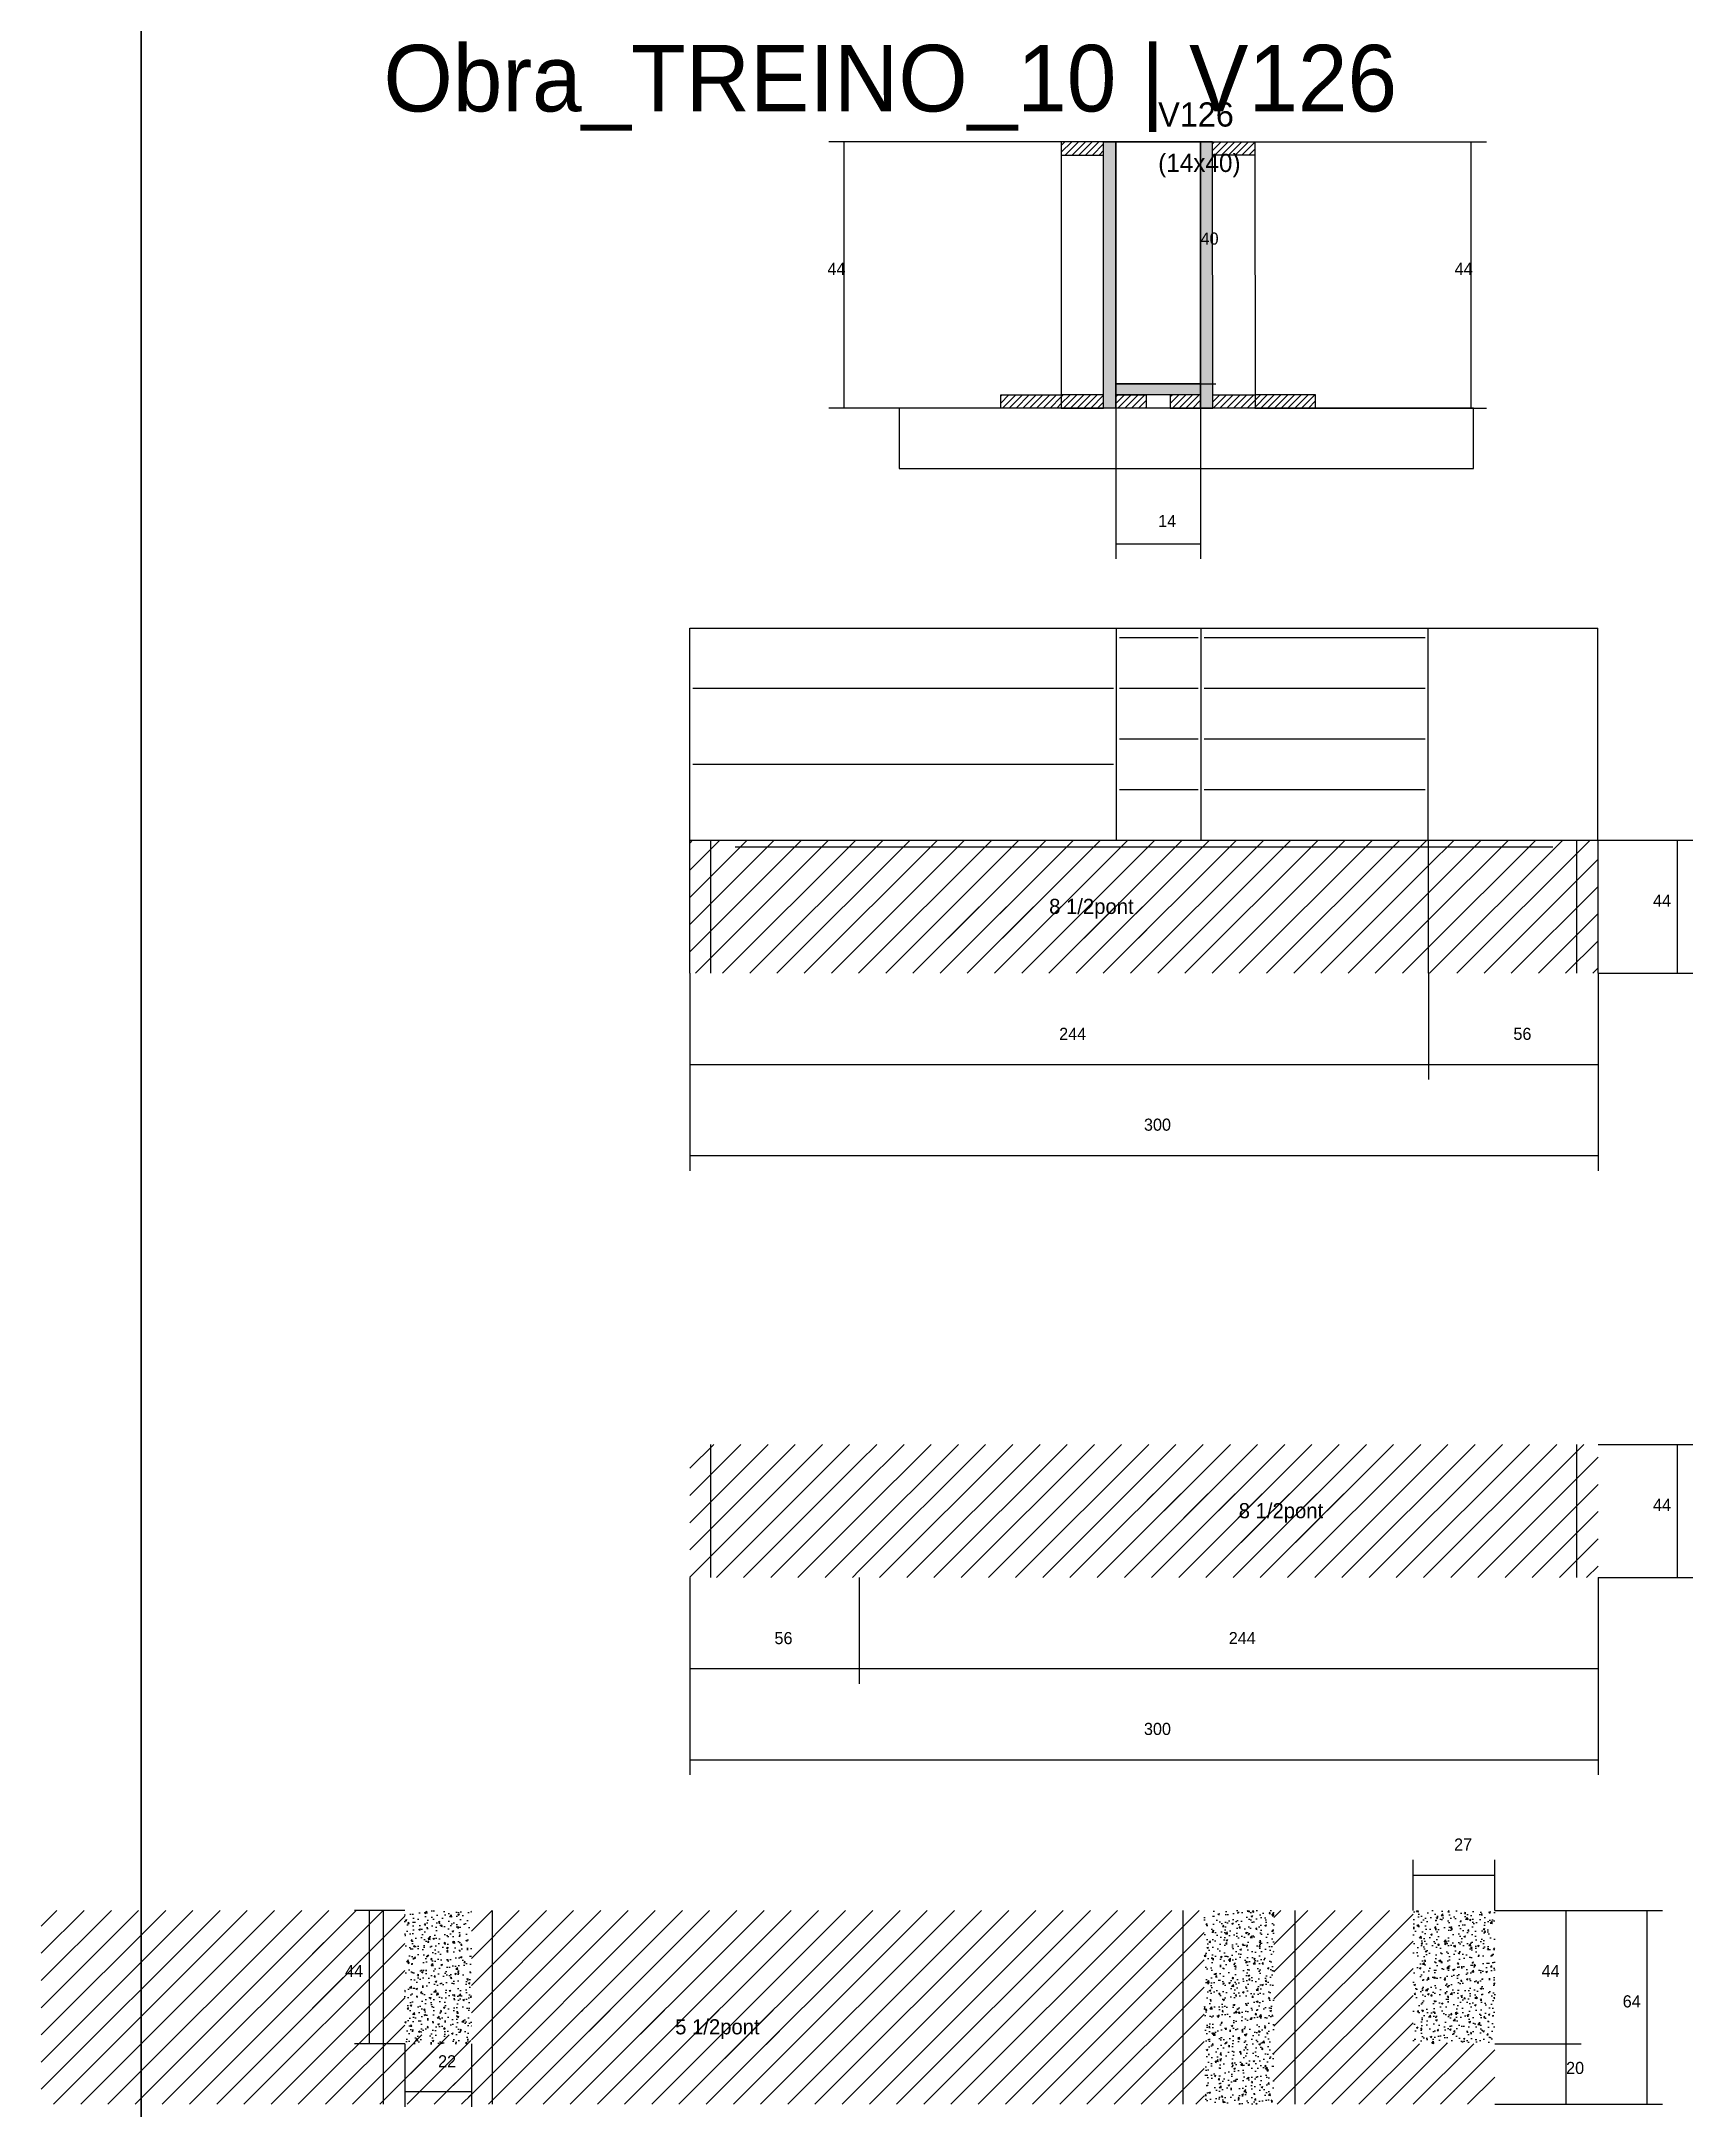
# Model space of a CAD drawing. Header units: metres. Extents: x -41 to 34800, y -36000 to 1848.
# Drawn here: x 11567 to 12112, y -15119 to -14437 of the extents above; entities that cross this region are included whole.
import ezdxf

# ---------------------------------------------------------------- set-up
doc = ezdxf.new("R2010")
doc.units = ezdxf.units.M
for name, color, linetype in [('CELL_BORDER', 8, 'Continuous'), ('CONCRETO', 251, 'Continuous'), ('COTA', 4, 'Continuous'), ('Cota Seção (2x)', 4, 'Continuous'), ('Hachura', 253, 'Continuous'), ('LABEL_ID', 3, 'Continuous'), ('Madeira', 126, 'Continuous'), ('NOMENCLATURA', 7, 'Continuous'), ('Painéis', 200, 'Continuous'), ('SARR_2.2x7', 40, 'Continuous'), ('Texto Seção', 7, 'Continuous')]:
    doc.layers.add(name, color=color, linetype=linetype)

msp = doc.modelspace()

# ---------------------------------------------------------------- texts
at = {"layer": 'COTA'}
for s, p in [('44', (11826.6, -14514)), ('44', (12033.7, -14514)), ('14', (11935.8, -14597.3)), ('44', (12099.2, -14722.7)), ('244', (11903.1, -14766.7)), ('56', (12053.1, -14766.7)), ('300', (11931.1, -14796.7)), ('44', (12099.2, -14922.3)), ('56', (11809.1, -14966.3)), ('244', (11959.1, -14966.3)), ('300', (11931.1, -14996.3)), ('27', (12033.5, -15034.5)), ('44', (11667.3, -15076.3)), ('44', (12062.4, -15076.3)), ('64', (12089.2, -15086.3)), ('22', (11698, -15106.1)), ('20', (12070.5, -15108.3))]:
    msp.add_text(s, height=4, dxfattribs=at).set_placement(p)
at = {"layer": 'Cota Seção (2x)'}
msp.add_text('40', height=4, dxfattribs=at).set_placement((11949.8, -14504))
at = {"layer": 'LABEL_ID'}
msp.add_text('Obra_TREINO_10 | V126', height=22, dxfattribs=at).set_placement((11680, -14460))
at = {"layer": 'NOMENCLATURA'}
for s, p in [('8 1/2pont', (11899.8, -14725.1)), ('8 1/2pont', (11962.4, -14924.7)), ('5 1/2pont', (11776.3, -15095.2))]:
    msp.add_text(s, height=5, dxfattribs=at).set_placement(p)
at = {"layer": 'Texto Seção'}
for s, height, p in [('V126', 8, (11935.8, -14465)), ('(14x40)', 6, (11935.8, -14480))]:
    msp.add_text(s, height=height, dxfattribs=at).set_placement(p)

# ---------------------------------------------------------------- hatches: boundary and pattern name
at = {"layer": 'COTA'}
h = msp.add_hatch(dxfattribs=at)
h.set_pattern_fill('AR-CONC', scale=0.03)
h.paths.add_polyline_path([(11687, -15098.3), (11709, -15098.3), (11709, -15098.3), (11709, -15054.3), (11709, -15054.3), (11687, -15054.3), (11687, -15054.3), (11687, -15098.3)])
h = msp.add_hatch(dxfattribs=at)
h.set_pattern_fill('AR-CONC', scale=0.03)
h.paths.add_polyline_path([(11951, -15118.3), (11974, -15118.3), (11974, -15054.3), (11951, -15054.3)])
h = msp.add_hatch(dxfattribs=at)
h.set_pattern_fill('AR-CONC', scale=0.03)
h.paths.add_polyline_path([(12047, -15054.3), (12020, -15054.3), (12020, -15098.3), (12047, -15098.3)])
at = {"layer": 'Hachura'}
h = msp.add_hatch(dxfattribs=at)
h.set_pattern_fill('ANSI31', scale=0.5)
h.paths.add_polyline_path([(11917.8, -14474.4), (11917.8, -14470), (11917.8, -14470), (11903.8, -14470), (11903.8, -14470), (11903.8, -14474.4), (11903.8, -14474.4), (11917.8, -14474.4)])
h = msp.add_hatch(color=8, dxfattribs=at)
h.dxf.hatch_style = 1
h.paths.add_polyline_path([(11917.8, -14470), (11921.8, -14470), (11921.8, -14470), (11921.8, -14558), (11921.8, -14558), (11917.8, -14558), (11917.8, -14558), (11917.8, -14470)])
h = msp.add_hatch(color=8, dxfattribs=at)
h.dxf.hatch_style = 1
h.paths.add_polyline_path([(11953.7, -14470), (11949.7, -14470), (11949.7, -14470), (11949.8, -14558), (11949.8, -14558), (11953.8, -14558), (11953.8, -14558), (11953.7, -14470)])
h = msp.add_hatch(dxfattribs=at)
h.set_pattern_fill('ANSI31', scale=0.5)
h.paths.add_polyline_path([(11953.7, -14474.4), (11953.7, -14470), (11953.7, -14470), (11967.7, -14470), (11967.7, -14470), (11967.7, -14474.4), (11967.7, -14474.4), (11953.7, -14474.4)])
h = msp.add_hatch(color=8, dxfattribs=at)
h.dxf.hatch_style = 1
h.paths.add_polyline_path([(11921.8, -14553.6), (11921.8, -14550), (11921.8, -14550), (11949.8, -14550), (11949.8, -14550), (11949.8, -14553.6), (11949.8, -14553.6), (11921.8, -14553.6)])
h = msp.add_hatch(dxfattribs=at)
h.set_pattern_fill('ANSI31', scale=0.5)
h.paths.add_polyline_path([(11883.8, -14558), (11883.8, -14553.6), (11883.8, -14553.6), (11903.8, -14553.6), (11903.8, -14553.6), (11903.8, -14558), (11903.8, -14558), (11883.8, -14558)])
h = msp.add_hatch(dxfattribs=at)
h.set_pattern_fill('ANSI31', scale=0.5)
h.paths.add_polyline_path([(11917.8, -14558), (11917.8, -14553.6), (11917.8, -14553.6), (11903.8, -14553.6), (11903.8, -14553.6), (11903.8, -14558), (11903.8, -14558), (11917.8, -14558)])
h = msp.add_hatch(dxfattribs=at)
h.set_pattern_fill('ANSI31', scale=0.5)
h.paths.add_polyline_path([(11921.8, -14558), (11921.8, -14553.6), (11921.8, -14553.6), (11931.8, -14553.6), (11931.8, -14553.6), (11931.8, -14558), (11931.8, -14558), (11921.8, -14558)])
h = msp.add_hatch(dxfattribs=at)
h.set_pattern_fill('ANSI31', scale=0.5)
h.paths.add_polyline_path([(11949.8, -14558), (11949.8, -14553.6), (11949.8, -14553.6), (11939.8, -14553.6), (11939.8, -14553.6), (11939.8, -14558), (11939.8, -14558), (11949.8, -14558)])
h = msp.add_hatch(dxfattribs=at)
h.set_pattern_fill('ANSI31', scale=0.5)
h.paths.add_polyline_path([(11953.8, -14558), (11953.8, -14553.6), (11953.8, -14553.6), (11967.8, -14553.6), (11967.8, -14553.6), (11967.8, -14558), (11967.8, -14558), (11953.8, -14558)])
h = msp.add_hatch(dxfattribs=at)
h.set_pattern_fill('ANSI31', scale=0.5)
h.paths.add_polyline_path([(11987.8, -14558), (11987.8, -14553.6), (11987.8, -14553.6), (11967.8, -14553.6), (11967.8, -14553.6), (11967.8, -14558), (11967.8, -14558), (11987.8, -14558)])
h = msp.add_hatch(dxfattribs=at)
h.set_pattern_fill('ANSI31', scale=2)
h.paths.add_polyline_path([(12025.1, -14744.7), (12025.1, -14700.7), (11781.1, -14700.7), (11781.1, -14744.7)])
h = msp.add_hatch(dxfattribs=at)
h.set_pattern_fill('ANSI31', scale=2)
h.paths.add_polyline_path([(12081.1, -14744.7), (12081.1, -14700.7), (12025.1, -14700.7), (12025.1, -14744.7)])
h = msp.add_hatch(dxfattribs=at)
h.set_pattern_fill('ANSI31', scale=2)
h.paths.add_polyline_path([(11863.5, -14733.1), (11931.1, -14733.1), (11931.1, -14733.1), (11936.6, -14717.1), (11936.6, -14717.1), (11869, -14717.1), (11869, -14717.1), (11863.5, -14733.1)])
h = msp.add_hatch(dxfattribs=at)
h.set_pattern_fill('ANSI31', scale=2)
h.paths.add_polyline_path([(11781.1, -14900.3), (11781.1, -14944.3), (11837.1, -14944.3), (11837.1, -14900.3)])
h = msp.add_hatch(dxfattribs=at)
h.set_pattern_fill('ANSI31', scale=2)
h.paths.add_polyline_path([(12081.1, -14944.3), (12081.1, -14900.3), (11837.1, -14900.3), (11837.1, -14944.3)])
h = msp.add_hatch(dxfattribs=at)
h.set_pattern_fill('ANSI31', scale=2)
h.paths.add_polyline_path([(11926, -14932.7), (11993.7, -14932.7), (11993.7, -14932.7), (11999.2, -14916.7), (11999.2, -14916.7), (11931.5, -14916.7), (11931.5, -14916.7), (11926, -14932.7)])
h = msp.add_hatch(dxfattribs=at)
h.set_pattern_fill('ANSI31', scale=2)
h.paths.add_polyline_path([(11709, -15118.3), (11709, -15098.3), (11687, -15098.3), (11687, -15054.3), (11567, -15054.3), (11567, -15118.3)])
h = msp.add_hatch(dxfattribs=at)
h.set_pattern_fill('ANSI31', scale=2)
h.paths.add_polyline_path([(11951, -15118.3), (11951, -15054.3), (11709, -15054.3), (11709, -15118.3)])
h = msp.add_hatch(dxfattribs=at)
h.set_pattern_fill('ANSI31', scale=2)
h.paths.add_polyline_path([(12020, -15054.3), (11974, -15054.3), (11974, -15118.3), (12047, -15118.3), (12047, -15098.3), (12020, -15098.3)])
h = msp.add_hatch(dxfattribs=at)
h.set_pattern_fill('ANSI31', scale=2)
h.paths.add_polyline_path([(11677.1, -15087.1), (11677.1, -15064.9), (11677.1, -15064.9), (11656.6, -15064.9), (11656.6, -15064.9), (11656.6, -15087.1), (11656.6, -15087.1), (11677.1, -15087.1)])
h = msp.add_hatch(dxfattribs=at)
h.set_pattern_fill('ANSI31', scale=2)
h.paths.add_polyline_path([(11740, -15103.2), (11807.6, -15103.2), (11807.6, -15103.2), (11813.1, -15087.2), (11813.1, -15087.2), (11745.5, -15087.2), (11745.5, -15087.2), (11740, -15103.2)])
h = msp.add_hatch(dxfattribs=at)
h.set_pattern_fill('ANSI31', scale=2)
h.paths.add_polyline_path([(11687.8, -15116), (11708.8, -15116), (11708.8, -15116), (11708.8, -15095.4), (11708.8, -15095.4), (11687.8, -15095.4), (11687.8, -15095.4), (11687.8, -15116)])

# ---------------------------------------------------------------- linework, layer by layer
at = {"layer": 'CELL_BORDER'}
for points in [[(8700, -16200), (11600, -16200), (11600, -14400), (8700, -14400)], [(11600, -16200), (14500, -16200), (14500, -14400), (11600, -14400)]]:
    msp.add_lwpolyline(points, close=True, dxfattribs=at)
at = {"layer": 'CONCRETO'}
for points in [[(11921.8, -14470), (11921.8, -14470), (11921.8, -14470), (11921.8, -14470), (11949.8, -14470), (11949.8, -14470), (11949.8, -14470), (11949.8, -14550), (11921.8, -14550), (11921.8, -14470)], [(11921.8, -14550), (11949.8, -14550), (11949.8, -14470), (11921.8, -14470)]]:
    msp.add_lwpolyline(points, close=True, dxfattribs=at)
at = {"layer": 'COTA'}
for p, q in [((11921.8, -14470), (11827.1, -14470)), ((11832.1, -14558), (11832.1, -14470)), ((11967.7, -14470), (12044.2, -14470)), ((12039.2, -14558), (12039.2, -14470)), ((11883.8, -14558), (11827.1, -14558)), ((11921.8, -14553.6), (11921.8, -14607.8)), ((11949.8, -14553.6), (11949.8, -14607.8)), ((11987.8, -14558), (12044.2, -14558)), ((11921.8, -14602.8), (11949.8, -14602.8)), ((12081.1, -14700.7), (12112.3, -14700.7)), ((12107.3, -14744.7), (12107.3, -14700.7)), ((11781.1, -14744.7), (11781.1, -14809.9)), ((11781.1, -14744.7), (11781.1, -14779.8)), ((12025.1, -14744.7), (12025.1, -14779.8)), ((12025.1, -14744.7), (12025.1, -14779.8)), ((12081.1, -14744.7), (12081.1, -14809.9)), ((12081.1, -14744.7), (12081.1, -14779.8)), ((12081.1, -14744.7), (12112.3, -14744.7)), ((11781.1, -14774.8), (12025.1, -14774.8)), ((12025.1, -14774.8), (12081.1, -14774.8)), ((11781.1, -14804.9), (12081.1, -14804.9)), ((12081.1, -14900.3), (12112.3, -14900.3)), ((12107.3, -14944.3), (12107.3, -14900.3)), ((11781.1, -14944.3), (11781.1, -15009.5)), ((11781.1, -14944.3), (11781.1, -14979.4)), ((11837.1, -14944.3), (11837.1, -14979.4)), ((11837.1, -14944.3), (11837.1, -14979.4)), ((12081.1, -14944.3), (12081.1, -15009.5)), ((12081.1, -14944.3), (12081.1, -14979.4)), ((12081.1, -14944.3), (12112.3, -14944.3)), ((11781.1, -14974.4), (11837.1, -14974.4)), ((11837.1, -14974.4), (12081.1, -14974.4)), ((11781.1, -15004.5), (12081.1, -15004.5)), ((12020, -15054.3), (12020, -15037.6)), ((12020, -15042.6), (12047, -15042.6)), ((12047, -15054.3), (12047, -15037.6)), ((11687, -15054.3), (11670.4, -15054.3)), ((11675.4, -15098.3), (11675.4, -15054.3)), ((12047, -15054.3), (12075.5, -15054.3)), ((12047, -15054.3), (12102.3, -15054.3)), ((12070.5, -15098.3), (12070.5, -15054.3)), ((12097.3, -15118.3), (12097.3, -15054.3)), ((11687, -15098.3), (11670.4, -15098.3)), ((11687, -15098.3), (11687, -15119.1)), ((11709, -15098.3), (11709, -15119.1)), ((12047, -15098.3), (12075.5, -15098.3)), ((12047, -15098.3), (12075.5, -15098.3)), ((12070.5, -15118.3), (12070.5, -15098.3)), ((11687, -15114.1), (11709, -15114.1)), ((12047, -15118.3), (12075.5, -15118.3)), ((12047, -15118.3), (12102.3, -15118.3))]:
    msp.add_line(p, q, dxfattribs=at)
at = {"layer": 'Cota Seção (2x)'}
for p, q in [((11949.7, -14470), (11954.8, -14470)), ((11949.8, -14550), (11949.8, -14470)), ((11949.8, -14550), (11954.8, -14550))]:
    msp.add_line(p, q, dxfattribs=at)
at = {"layer": 'Madeira'}
for points in [[(11917.8, -14474.4), (11917.8, -14470), (11903.8, -14470), (11903.8, -14474.4)], [(11917.8, -14470), (11903.8, -14470), (11903.8, -14558), (11917.8, -14558)], [(11953.7, -14474.4), (11953.7, -14470), (11967.7, -14470), (11967.7, -14474.4)], [(11953.7, -14470), (11967.7, -14470), (11967.8, -14558), (11953.8, -14558)], [(11850.3, -14578), (12039.9, -14578), (12039.9, -14558), (11850.3, -14558)], [(11883.8, -14558), (11883.8, -14553.6), (11903.8, -14553.6), (11903.8, -14558)], [(11917.8, -14558), (11917.8, -14553.6), (11903.8, -14553.6), (11903.8, -14558)], [(11921.8, -14558), (11921.8, -14553.6), (11931.8, -14553.6), (11931.8, -14558)], [(11949.8, -14558), (11949.8, -14553.6), (11939.8, -14553.6), (11939.8, -14558)], [(11953.8, -14558), (11953.8, -14553.6), (11967.8, -14553.6), (11967.8, -14558)], [(11987.8, -14558), (11987.8, -14553.6), (11967.8, -14553.6), (11967.8, -14558)]]:
    msp.add_lwpolyline(points, close=True, dxfattribs=at)
at = {"layer": 'Painéis'}
for p, q in [((11921.8, -14558), (11921.8, -14470)), ((11949.8, -14558), (11949.8, -14470)), ((11921.8, -14550), (11949.8, -14550)), ((11921.8, -14553.6), (11921.8, -14550)), ((11949.8, -14553.6), (11949.8, -14550)), ((11781.1, -14630.7), (11922, -14630.7)), ((11781.1, -14700.7), (11781.1, -14630.7)), ((11922, -14700.7), (11922, -14630.7)), ((11922, -14630.7), (11950, -14630.7)), ((11922, -14700.7), (11922, -14630.7)), ((11950, -14700.7), (11950, -14630.7)), ((11950, -14630.7), (12025, -14630.7)), ((11950, -14700.7), (11950, -14630.7)), ((12025, -14700.7), (12025, -14630.7)), ((12025, -14630.7), (12081, -14630.7)), ((12025, -14700.7), (12025, -14630.7)), ((12081, -14700.7), (12081, -14630.7)), ((11781.1, -14700.7), (12081.1, -14700.7)), ((11781.1, -14744.7), (11781.1, -14700.7)), ((11781.1, -14700.7), (11922, -14700.7)), ((11922, -14700.7), (11950, -14700.7)), ((11950, -14700.7), (12025, -14700.7)), ((12025, -14700.7), (12081, -14700.7)), ((12025.1, -14744.7), (12025.1, -14700.7)), ((12081.1, -14744.7), (12081.1, -14700.7))]:
    msp.add_line(p, q, dxfattribs=at)
for points in [[(11917.8, -14470), (11921.8, -14470), (11921.8, -14558), (11917.8, -14558)], [(11953.7, -14470), (11949.7, -14470), (11949.8, -14558), (11953.8, -14558)], [(11921.8, -14553.6), (11921.8, -14550), (11949.8, -14550), (11949.8, -14553.6)]]:
    msp.add_lwpolyline(points, close=True, dxfattribs=at)
at = {"layer": 'SARR_2.2x7'}
for p, q in [((11923, -14633.72), (11949, -14633.72)), ((11951, -14633.72), (12024, -14633.72)), ((11782.1, -14650.47), (11921, -14650.47)), ((11923, -14650.47), (11949, -14650.47)), ((11951, -14650.47), (12024, -14650.47)), ((11923, -14667.21), (11949, -14667.21)), ((11951, -14667.21), (12024, -14667.21)), ((11782.1, -14675.58), (11921, -14675.58)), ((11923, -14683.96), (11949, -14683.96)), ((11951, -14683.96), (12024, -14683.96)), ((11788.1, -14744.7), (11788.1, -14700.7)), ((11796.1, -14702.9), (12025.1, -14702.9)), ((12025.1, -14702.9), (12066.1, -14702.9)), ((12074.1, -14744.7), (12074.1, -14700.7)), ((11788.1, -14944.3), (11788.1, -14900.3)), ((12074.1, -14944.3), (12074.1, -14900.3)), ((11680, -15118.3), (11680, -15054.3)), ((11716, -15118.3), (11716, -15054.3)), ((11944, -15118.3), (11944, -15054.3)), ((11981, -15118.3), (11981, -15054.3))]:
    msp.add_line(p, q, dxfattribs=at)

msp.set_redraw_order([(e.dxf.handle, doc.entitydb.next_handle()) for e in msp.query("TEXT MTEXT ATTDEF DIMENSION ARC_DIMENSION")])  # texts and dimensions are drawn at this point

doc.saveas('drawing.dxf')
